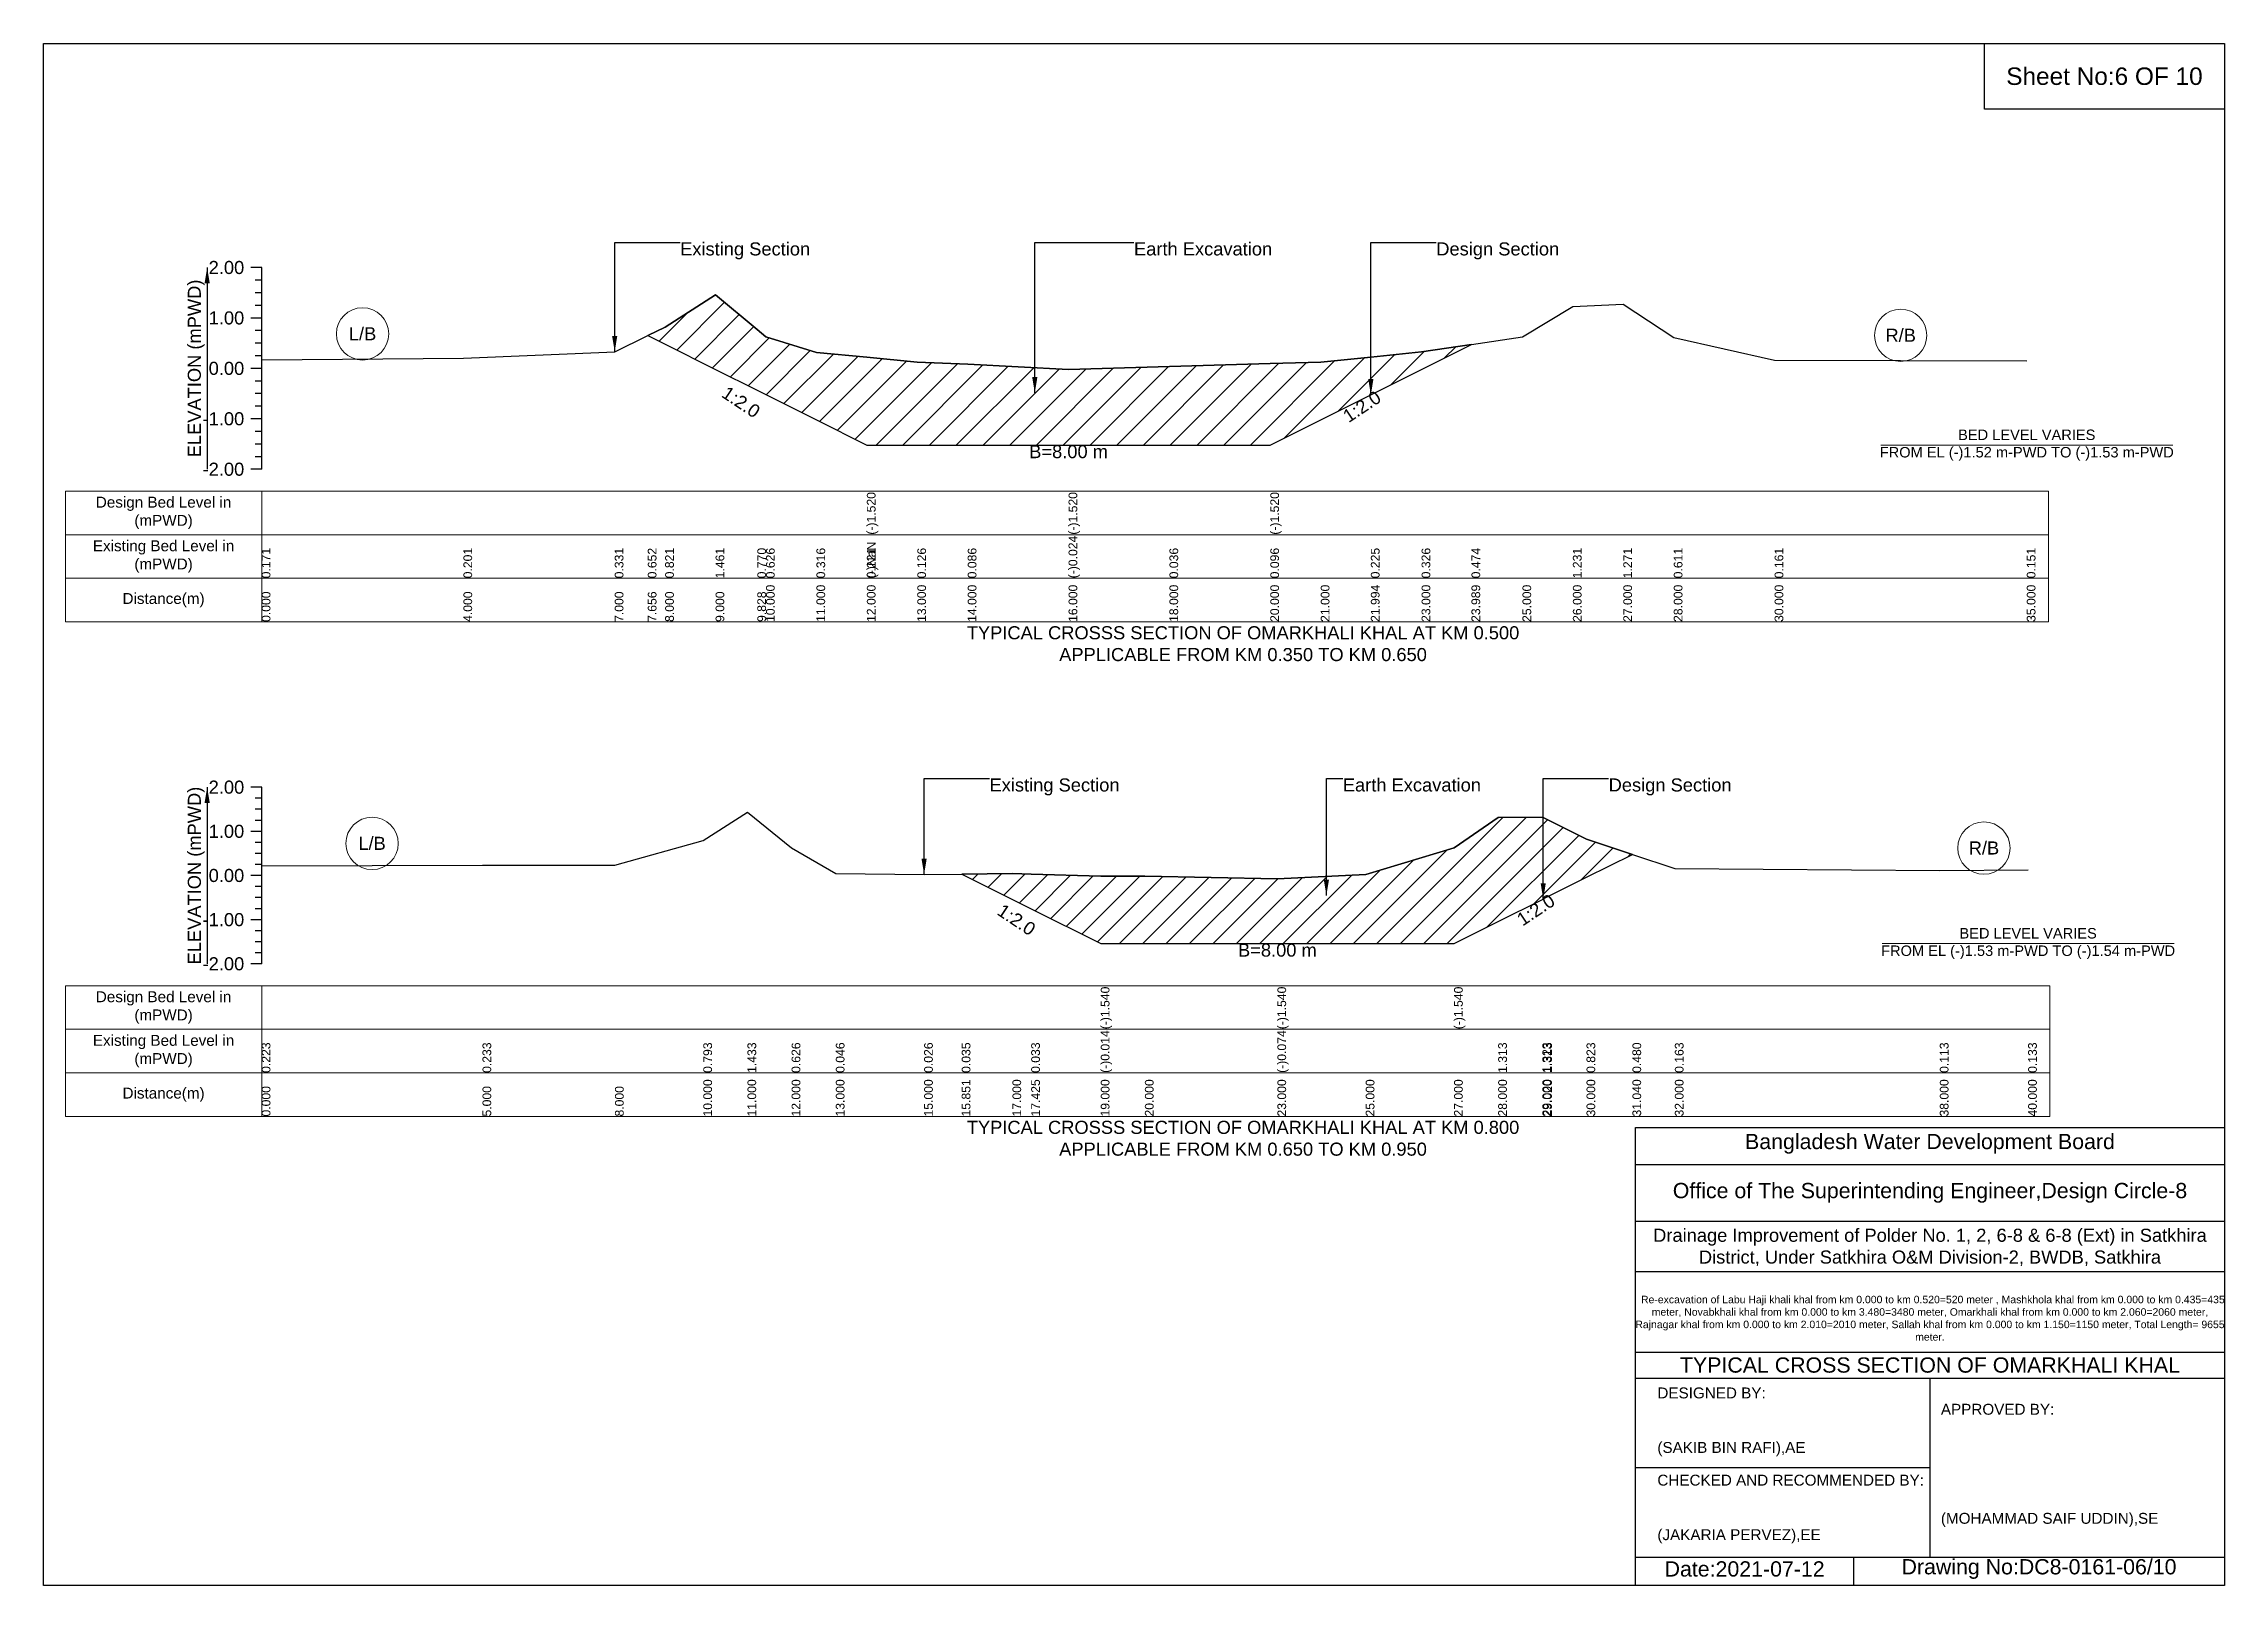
# Model space of a CAD drawing. Header units: inches. Extents: x 91000 to 648000, y -5656 to 141.
# Drawn here: x 420000 to 428000, y -5656 to 0 of the extents above; entities that cross this region are included whole.
import ezdxf

# ---------------------------------------------------------------- set-up
doc = ezdxf.new("R2010")
doc.units = ezdxf.units.IN
doc.header["$LTSCALE"] = 7
doc.header["$MEASUREMENT"] = 0
for name, color, linetype, lineweight in [('Cross section Data Border', 7, 'Continuous', 9), ('Cross Section Labels', 7, 'Continuous', 9), ('Existing_Bed_Level for Xsection', 7, 'Continuous', 25)]:
    doc.layers.add(name, color=color, linetype=linetype, lineweight=lineweight)
doc.styles.get("Standard").update_dxf_attribs({"font": 'arial.ttf'})
doc.dimstyles.get("Standard").update_dxf_attribs({"dimtxt": 0.18, "dimasz": 0.18, "dimexe": 0.18, "dimexo": 0.0625, "dimgap": 0.09, "dimtad": 0, "dimtih": 1, "dimtoh": 1, "dimdec": 4, "dimzin": 0, "dimdsep": 46, "dimtxsty": 'Standard', "dimcen": 0.09, "dimadec": 0, "dimazin": 0, "dimtfac": 1, "dimtdec": 4, "dimtofl": 0, "dimtmove": 0, "dimatfit": 3, "dimfxl": 0, "dimtolj": 1, "dimtzin": 0, "dimarcsym": 0})

msp = doc.modelspace()

# ---------------------------------------------------------------- texts
at = {"attachment_point": 5}
for s, insert, char_height in [('Sheet No:6 OF 10', (427560, -120), 64), ('Bangladesh Water Development Board', (426920, -4036), 56), ('Office of The Superintending Engineer,Design Circle-8', (426920, -4216), 56)]:
    msp.add_mtext(s, dxfattribs=dict(at, insert=insert, char_height=char_height))
for s, insert, char_height, width, attachment_point in [('Drainage Improvement of Polder No. 1, 2, 6-8 & 6-8 (Ext) in Satkhira District, Under Satkhira O&M Division-2, BWDB, Satkhira', (426920, -4416), 48, 2240, 5), ('  Re-excavation of Labu Haji khali khal from km 0.000 to km 0.520=520 meter , Mashkhola khal from km 0.000 to km 0.435=435 meter, Novabkhali khal from km 0.000 to km 3.480=3480 meter, Omarkhali khal from km 0.000 to km 2.060=2060 meter, Rajnagar khal from km 0.000 to km 2.010=2010 meter, Sallah khal from km 0.000 to km 1.150=1150 meter, Total Length= 9655 meter. ', (426920, -4676), 27.4148, 2160, 5), ('TYPICAL CROSS SECTION OF OMARKHALI KHAL', (426920, -4848), 56, 2240, 5), ('DESIGNED BY:\\P\\P\\P(SAKIB BIN RAFI),AE', (425920, -5056), 40, 1120, 4), ('APPROVED BY:\\P\\P\\P\\P\\P\\P(MOHAMMAD SAIF UDDIN),SE', (426960, -5216), 40, 1120, 4), ('CHECKED AND RECOMMENDED BY:\\P\\P\\P(JAKARIA PERVEZ),EE', (425920, -5376), 40, 1120, 4), ('Date:2021-07-12', (426240, -5596), 56, 1120, 5), ('Drawing No:DC8-0161-06/10', (427320, -5596), 56, 1760, 5)]:
    msp.add_mtext(s, dxfattribs=dict(insert=insert, char_height=char_height, width=width, attachment_point=attachment_point))
at = {"layer": 'Cross section Data Border', "char_height": 40, "width": 640, "attachment_point": 5}
for s, insert in [('Design Bed Level in (mPWD)', (420440, -1721.6)), ('Existing Bed Level in (mPWD)', (420440, -1881.6)), ('Distance(m)', (420440, -2041.6)), ('Design Bed Level in (mPWD)', (420440, -3536)), ('Existing Bed Level in (mPWD)', (420440, -3696)), ('Distance(m)', (420440, -3856))]:
    msp.add_mtext(s, dxfattribs=dict(at, insert=insert))
at = {"layer": 'Cross Section Labels'}
for s, insert, char_height, attachment_point in [('Existing Section', (422335, -729.1), 48, 1), ('Earth Excavation', (424000, -729.1), 48, 1), ('Design Section', (425108.9, -729.1), 48, 1), ('L/B', (421170, -1064.7), 48, 5), ('R/B', (426812.5, -1070.2), 48, 5), ('BED LEVEL VARIES \\PFROM EL (-)1.52 m-PWD TO (-)1.53 m-PWD', (427275, -1472.8), 38.4, 5), ('B=8.00 m', (423760, -1472.8), 48, 2), ('TYPICAL CROSSS SECTION OF OMARKHALI KHAL AT KM 0.500\\PAPPLICABLE FROM KM 0.350 TO KM 0.650', (424400, -2201.6), 48, 5), ('Existing Section', (423470, -2695.6), 48, 1), ('Earth Excavation', (424766, -2695.6), 48, 1), ('Design Section', (425741.2, -2695.6), 48, 1), ('L/B', (421205, -2934.1), 48, 5), ('R/B', (427118, -2951.1), 48, 5), ('BED LEVEL VARIES \\PFROM EL (-)1.53 m-PWD TO (-)1.54 m-PWD', (427280, -3301.5), 38.4, 5), ('B=8.00 m', (424526, -3301.5), 48, 2), ('TYPICAL CROSSS SECTION OF OMARKHALI KHAL AT KM 0.800\\PAPPLICABLE FROM KM 0.650 TO KM 0.950', (424400, -4016), 48, 5)]:
    msp.add_mtext(s, dxfattribs=dict(at, insert=insert, char_height=char_height, attachment_point=attachment_point))
at = {"layer": 'Cross Section Labels', "char_height": 48, "attachment_point": 2}
for insert, rotation in [((422571.9, -1295), 326.30993), ((424822.7, -1311.4), 33.69007), ((423582.4, -3194.2), 326.30993), ((425460.7, -3158.1), 33.69007)]:
    msp.add_mtext('1:2.0', dxfattribs=dict(at, insert=insert, rotation=rotation))
at = {"layer": 'Existing_Bed_Level for Xsection', "char_height": 48, "attachment_point": 6}
for s, insert in [('2.00', (420736, -821.6)), ('1.00', (420736, -1006.6)), ('0.00', (420736, -1191.6)), ('-1.00', (420736, -1376.6)), ('-2.00', (420736, -1561.6)), ('2.00', (420736, -2728)), ('1.00', (420736, -2890)), ('0.00', (420736, -3052)), ('-1.00', (420736, -3214)), ('-2.00', (420736, -3376))]:
    msp.add_mtext(s, dxfattribs=dict(at, insert=insert))
at = {"layer": 'Existing_Bed_Level for Xsection', "rotation": 90}
for s, insert, char_height, attachment_point in [('ELEVATION (mPWD)', (420560, -1191.6), 48, 5), ('(-)1.520', (423020, -1801.6), 32, 1), ('(-)1.520', (423760, -1801.6), 32, 1), ('(-)1.520', (424500, -1801.6), 32, 1), ('(-)NaN', (423020, -1961.6), 32, 1), ('(-)0.024', (423760, -1961.6), 32, 1), ('(-)0.024', (423760, -1961.6), 32, 1), ('(-)0.024', (423760, -1961.6), 32, 1), ('0.171', (420800, -1961.6), 32, 1), ('0.201', (421540, -1961.6), 32, 1), ('0.331', (422095, -1961.6), 32, 1), ('0.652', (422216.3, -1961.6), 32, 1), ('0.821', (422280, -1961.6), 32, 1), ('1.461', (422465, -1961.6), 32, 1), ('0.770', (422618.1, -1961.6), 32, 1), ('0.626', (422650, -1961.6), 32, 1), ('0.626', (422650, -1961.6), 32, 1), ('0.316', (422835, -1961.6), 32, 1), ('0.221', (423020, -1961.6), 32, 1), ('0.221', (423020, -1961.6), 32, 1), ('0.126', (423205, -1961.6), 32, 1), ('0.126', (423205, -1961.6), 32, 1), ('0.086', (423390, -1961.6), 32, 1), ('0.036', (424130, -1961.6), 32, 1), ('0.096', (424500, -1961.6), 32, 1), ('0.096', (424500, -1961.6), 32, 1), ('0.096', (424500, -1961.6), 32, 1), ('0.225', (424868.9, -1961.6), 32, 1), ('0.326', (425055, -1961.6), 32, 1), ('0.474', (425237.9, -1961.6), 32, 1), ('1.231', (425610, -1961.6), 32, 1), ('1.271', (425795, -1961.6), 32, 1), ('0.611', (425980, -1961.6), 32, 1), ('0.161', (426350, -1961.6), 32, 1), ('0.151', (427275, -1961.6), 32, 1), ('10.000', (422650, -2121.6), 32, 1), ('11.000', (422835, -2121.6), 32, 1), ('12.000', (423020, -2121.6), 32, 1), ('12.000', (423020, -2121.6), 32, 1), ('12.000', (423020, -2121.6), 32, 1), ('13.000', (423205, -2121.6), 32, 1), ('14.000', (423390, -2121.6), 32, 1), ('16.000', (423760, -2121.6), 32, 1), ('16.000', (423760, -2121.6), 32, 1), ('16.000', (423760, -2121.6), 32, 1), ('18.000', (424130, -2121.6), 32, 1), ('20.000', (424500, -2121.6), 32, 1), ('20.000', (424500, -2121.6), 32, 1), ('20.000', (424500, -2121.6), 32, 1), ('21.000', (424685, -2121.6), 32, 1), ('21.994', (424868.9, -2121.6), 32, 1), ('23.000', (425055, -2121.6), 32, 1), ('23.989', (425237.9, -2121.6), 32, 1), ('25.000', (425425, -2121.6), 32, 1), ('26.000', (425610, -2121.6), 32, 1), ('27.000', (425795, -2121.6), 32, 1), ('28.000', (425980, -2121.6), 32, 1), ('30.000', (426350, -2121.6), 32, 1), ('35.000', (427275, -2121.6), 32, 1), ('0.000', (420800, -2121.6), 32, 1), ('4.000', (421540, -2121.6), 32, 1), ('7.000', (422095, -2121.6), 32, 1), ('7.656', (422216.3, -2121.6), 32, 1), ('8.000', (422280, -2121.6), 32, 1), ('9.000', (422465, -2121.6), 32, 1), ('9.828', (422618.1, -2121.6), 32, 1), ('ELEVATION (mPWD)', (420560, -3052), 48, 5), ('(-)1.540', (423878, -3616), 32, 1), ('(-)1.540', (424526, -3616), 32, 1), ('(-)1.540', (425174, -3616), 32, 1), ('0.223', (420800, -3776), 32, 1), ('0.233', (421610, -3776), 32, 1), ('0.233', (421610, -3776), 32, 1), ('0.793', (422420, -3776), 32, 1), ('1.433', (422582, -3776), 32, 1), ('0.626', (422744, -3776), 32, 1), ('0.626', (422744, -3776), 32, 1), ('0.626', (422744, -3776), 32, 1), ('0.626', (422744, -3776), 32, 1), ('0.046', (422906, -3776), 32, 1), ('0.046', (422906, -3776), 32, 1), ('0.026', (423230, -3776), 32, 1), ('0.026', (423230, -3776), 32, 1), ('0.035', (423367.9, -3776), 32, 1), ('0.033', (423622.9, -3776), 32, 1), ('(-)0.014', (423878, -3776), 32, 1), ('(-)0.014', (423878, -3776), 32, 1), ('(-)0.014', (423878, -3776), 32, 1), ('(-)0.014', (423878, -3776), 32, 1), ('(-)0.074', (424526, -3776), 32, 1), ('(-)0.074', (424526, -3776), 32, 1), ('(-)0.074', (424526, -3776), 32, 1), ('1.313', (425336, -3776), 32, 1), ('1.323', (425498, -3776), 32, 1), ('1.313', (425501.2, -3776), 32, 1), ('0.823', (425660, -3776), 32, 1), ('0.480', (425828.4, -3776), 32, 1), ('0.163', (425984, -3776), 32, 1), ('0.113', (426956, -3776), 32, 1), ('0.133', (427280, -3776), 32, 1), ('0.000', (420800, -3936), 32, 1), ('5.000', (421610, -3936), 32, 1), ('8.000', (422096, -3936), 32, 1), ('10.000', (422420, -3936), 32, 1), ('11.000', (422582, -3936), 32, 1), ('12.000', (422744, -3936), 32, 1), ('13.000', (422906, -3936), 32, 1), ('15.000', (423230, -3936), 32, 1), ('15.851', (423367.9, -3936), 32, 1), ('17.000', (423554, -3936), 32, 1), ('17.425', (423622.9, -3936), 32, 1), ('19.000', (423878, -3936), 32, 1), ('19.000', (423878, -3936), 32, 1), ('19.000', (423878, -3936), 32, 1), ('20.000', (424040, -3936), 32, 1), ('23.000', (424526, -3936), 32, 1), ('23.000', (424526, -3936), 32, 1), ('23.000', (424526, -3936), 32, 1), ('25.000', (424850, -3936), 32, 1), ('27.000', (425174, -3936), 32, 1), ('27.000', (425174, -3936), 32, 1), ('27.000', (425174, -3936), 32, 1), ('28.000', (425336, -3936), 32, 1), ('29.000', (425498, -3936), 32, 1), ('29.020', (425501.2, -3936), 32, 1), ('30.000', (425660, -3936), 32, 1), ('31.040', (425828.4, -3936), 32, 1), ('32.000', (425984, -3936), 32, 1), ('38.000', (426956, -3936), 32, 1), ('40.000', (427280, -3936), 32, 1)]:
    msp.add_mtext(s, dxfattribs=dict(at, insert=insert, char_height=char_height, attachment_point=attachment_point))

# ---------------------------------------------------------------- hatches: boundary and pattern name
at = {"layer": 'Existing_Bed_Level for Xsection'}
h = msp.add_hatch(dxfattribs=at)
h.set_pattern_fill('ANSI31', color=256, scale=555, style=0)
h.paths.add_polyline_path([(422216.3, -1070.9), (422280, -1102.8), (422465, -1195.3), (422618.1, -1271.8), (422650, -1287.8), (422835, -1380.3), (423020, -1472.8), (423205, -1472.8), (423390, -1472.8), (423760, -1472.8), (424130, -1472.8), (424500, -1472.8), (424685, -1380.3), (424868.9, -1288.3), (425055, -1195.3), (425237.9, -1103.8), (425055, -1131.2), (424868.9, -1149.9), (424685, -1168.2), (424500, -1173.8), (424130, -1184.9), (423760, -1196), (423390, -1175.7), (423205, -1168.2), (423020, -1150.7), (422835, -1133.1), (422650, -1075.8), (422618.1, -1049.1), (422465, -921.3), (422280, -1039.7)])
h = msp.add_hatch(dxfattribs=at)
h.set_pattern_fill('ANSI31', color=256, scale=486, style=0)
h.paths.add_polyline_path([(423367.9, -3046.4), (423554, -3139.5), (423622.9, -3174), (423878, -3301.5), (424040, -3301.5), (424526, -3301.5), (424850, -3301.5), (425174, -3301.5), (425336, -3220.5), (425498, -3139.5), (425501.2, -3137.9), (425660, -3058.5), (425828.4, -2974.3), (425660, -2918.7), (425501.2, -2839.3), (425498, -2837.7), (425336, -2839.3), (425174, -2950.6), (424850, -3047.8), (424526, -3064), (424040, -3054.3), (423878, -3054.3), (423622.9, -3046.6), (423554, -3044.6)])

# ---------------------------------------------------------------- linework, layer by layer
for points in [[(420000, 0), (428000, 0), (428000, -5656), (420000, -5656)], [(427120, 0), (428000, 0), (428000, -240), (427120, -240)]]:
    msp.add_lwpolyline(points, close=True)
for points in [[(425840, -5656), (425840, -3976), (428000, -3976)], [(425840, -4112), (428000, -4112)], [(425840, -4320), (428000, -4320)], [(425840, -4504), (428000, -4504)], [(425840, -4800), (428000, -4800)], [(425840, -4896), (428000, -4896)], [(426920, -4896), (426920, -5552)], [(425840, -5224), (426920, -5224)], [(425840, -5552), (428000, -5552)], [(426640, -5552), (426640, -5656)]]:
    msp.add_lwpolyline(points)
at = {"layer": 'Cross section Data Border'}
for points in [[(420080, -1641.6), (427355, -1641.6), (427355, -2121.6), (420080, -2121.6)], [(420080, -3456), (427360, -3456), (427360, -3936), (420080, -3936)]]:
    msp.add_lwpolyline(points, close=True, dxfattribs=at)
for points in [[(420800, -1641.6), (420800, -2121.6)], [(420080, -1801.6), (427355, -1801.6)], [(420080, -1961.6), (427355, -1961.6)], [(420800, -3456), (420800, -3936)], [(420080, -3616), (427360, -3616)], [(420080, -3776), (427360, -3776)]]:
    msp.add_lwpolyline(points, dxfattribs=at)
at = {"layer": 'Cross Section Labels'}
for points in [[(426739.2, -1472.8), (427810.8, -1472.8)], [(426744.2, -3301.5), (427815.8, -3301.5)]]:
    msp.add_lwpolyline(points, dxfattribs=at)
for centre in [(421170, -1064.7), (426812.5, -1070.2), (421205, -2934.1), (427118, -2951.1)]:
    msp.add_circle(centre, 96, dxfattribs=at)
at = {"layer": 'Existing_Bed_Level for Xsection'}
for points in [[(420800, -821.6), (420760, -821.6)], [(420800, -867.8), (420776, -867.8)], [(420800, -1561.6), (420800, -1376.6), (420800, -1191.6), (420800, -1006.6), (420800, -821.6)], [(420800, -914.1), (420776, -914.1)], [(420800, -1159.9), (421540, -1154.4), (422095, -1130.3), (422216.3, -1070.9), (422280, -1039.7), (422465, -921.3), (422618.1, -1049.1), (422650, -1075.8), (422835, -1133.1), (423020, -1150.7), (423020, -1150.7), (423205, -1168.2), (423390, -1175.7), (423760, -1196), (423760, -1196), (424130, -1184.9), (424500, -1173.8), (424500, -1173.8), (424685, -1168.2), (424868.9, -1149.9), (425055, -1131.2), (425237.9, -1103.8), (425425, -1075.8), (425610, -963.8), (425795, -956.4), (425980, -1078.5), (426350, -1161.8), (427275, -1163.6)], [(420800, -1006.6), (420760, -1006.6)], [(420800, -960.3), (420776, -960.3)], [(420800, -1052.8), (420776, -1052.8)], [(420800, -1099.1), (420776, -1099.1)], [(420800, -1191.6), (420760, -1191.6)], [(420800, -1145.3), (420776, -1145.3)], [(420800, -1237.8), (420776, -1237.8)], [(420800, -1284.1), (420776, -1284.1)], [(420800, -1330.3), (420776, -1330.3)], [(420800, -1376.6), (420760, -1376.6)], [(420800, -1422.8), (420776, -1422.8)], [(420800, -1469.1), (420776, -1469.1)], [(420800, -1515.3), (420776, -1515.3)], [(420800, -1561.6), (420760, -1561.6)], [(420800, -2728), (420760, -2728)], [(420800, -2768.5), (420776, -2768.5)], [(420800, -3376), (420800, -3214), (420800, -3052), (420800, -2890), (420800, -2728)], [(420800, -2809), (420776, -2809)], [(420800, -2849.5), (420776, -2849.5)], [(420800, -3015.9), (421610, -3014.3), (422096, -3014.3), (422420, -2923.5), (422582, -2819.9), (422744, -2950.6), (422906, -3044.6), (423230, -3047.8), (423367.9, -3046.4), (423554, -3044.6), (423622.9, -3046.6), (423878, -3054.3), (423878, -3054.3), (424040, -3054.3), (424526, -3064), (424526, -3064), (424850, -3047.8), (425174, -2950.6), (425174, -2950.6), (425336, -2839.3), (425498, -2837.7), (425501.2, -2839.3), (425660, -2918.7), (425828.4, -2974.3), (425984, -3025.6), (426956, -3033.7), (427280, -3030.5)], [(420800, -2890), (420760, -2890)], [(420800, -2930.5), (420776, -2930.5)], [(420800, -2971), (420776, -2971)], [(420800, -3011.5), (420776, -3011.5)], [(420800, -3052), (420760, -3052)], [(420800, -3092.5), (420776, -3092.5)], [(420800, -3133), (420776, -3133)], [(420800, -3173.5), (420776, -3173.5)], [(420800, -3214), (420760, -3214)], [(420800, -3254.5), (420776, -3254.5)], [(420800, -3295), (420776, -3295)], [(420800, -3335.5), (420776, -3335.5)], [(420800, -3376), (420760, -3376)]]:
    msp.add_lwpolyline(points, dxfattribs=at)
for points in [[(422216.3, -1070.9), (422280, -1102.8), (422465, -1195.3), (422618.1, -1271.8), (422650, -1287.8), (422835, -1380.3), (423020, -1472.8), (423020, -1472.8), (423205, -1472.8), (423390, -1472.8), (423760, -1472.8), (423760, -1472.8), (424130, -1472.8), (424500, -1472.8), (424500, -1472.8), (424685, -1380.3), (424868.9, -1288.3), (425055, -1195.3), (425237.9, -1103.8), (425055, -1131.2), (424868.9, -1149.9), (424685, -1168.2), (424500, -1173.8), (424500, -1173.8), (424130, -1184.9), (423760, -1196), (423760, -1196), (423390, -1175.7), (423205, -1168.2), (423020, -1150.7), (423020, -1150.7), (422835, -1133.1), (422650, -1075.8), (422618.1, -1049.1), (422465, -921.3), (422280, -1039.7)], [(423367.9, -3046.4), (423367.9, -3046.4), (423554, -3139.5), (423622.9, -3174), (423878, -3301.5), (423878, -3301.5), (424040, -3301.5), (424526, -3301.5), (424526, -3301.5), (424850, -3301.5), (425174, -3301.5), (425174, -3301.5), (425336, -3220.5), (425498, -3139.5), (425501.2, -3137.9), (425660, -3058.5), (425828.4, -2974.3), (425828.4, -2974.3), (425828.4, -2974.3), (425660, -2918.7), (425501.2, -2839.3), (425498, -2837.7), (425336, -2839.3), (425174, -2950.6), (425174, -2950.6), (424850, -3047.8), (424526, -3064), (424526, -3064), (424040, -3054.3), (423878, -3054.3), (423878, -3054.3), (423622.9, -3046.6), (423554, -3044.6), (423367.9, -3046.4)]]:
    msp.add_lwpolyline(points, close=True, dxfattribs=at)

msp.set_redraw_order([(e.dxf.handle, doc.entitydb.next_handle()) for e in msp.query("TEXT MTEXT ATTDEF DIMENSION ARC_DIMENSION")])  # texts and dimensions are drawn at this point

# ---------------------------------------------------------------- leaders
at = {"layer": 'Cross Section Labels', "annotation_type": 0, "has_hookline": 1, "hookline_direction": 0}
for points, text_width in [([(422095, -1130.3), (422095, -729.1), (422334.9, -729.1)], 467.2), ([(423636.1, -1281.2), (423636.1, -729.1), (423999.9, -729.1)], 497), ([(424868.9, -1288.3), (424868.9, -729.1), (425108.9, -729.1)], 441.2), ([(423230, -3047.8), (423230, -2695.6), (423469.9, -2695.6)], 467.2), ([(424705.8, -3125), (424705.8, -2695.6), (424765.9, -2695.6)], 497), ([(425501.2, -3137.9), (425501.2, -2695.6), (425741.1, -2695.6)], 441.2)]:
    msp.add_leader(points, dimstyle='Standard', override={"dimasz": 57.6}, dxfattribs=dict(at, text_width=text_width))
at = {"layer": 'Existing_Bed_Level for Xsection'}
for points in [[(420600, -821.6), (420600, -1561.6)], [(420600, -2728), (420600, -3376)]]:
    msp.add_leader(points, dimstyle='Standard', override={"dimasz": 57.6}, dxfattribs=at)

doc.saveas('drawing.dxf')
